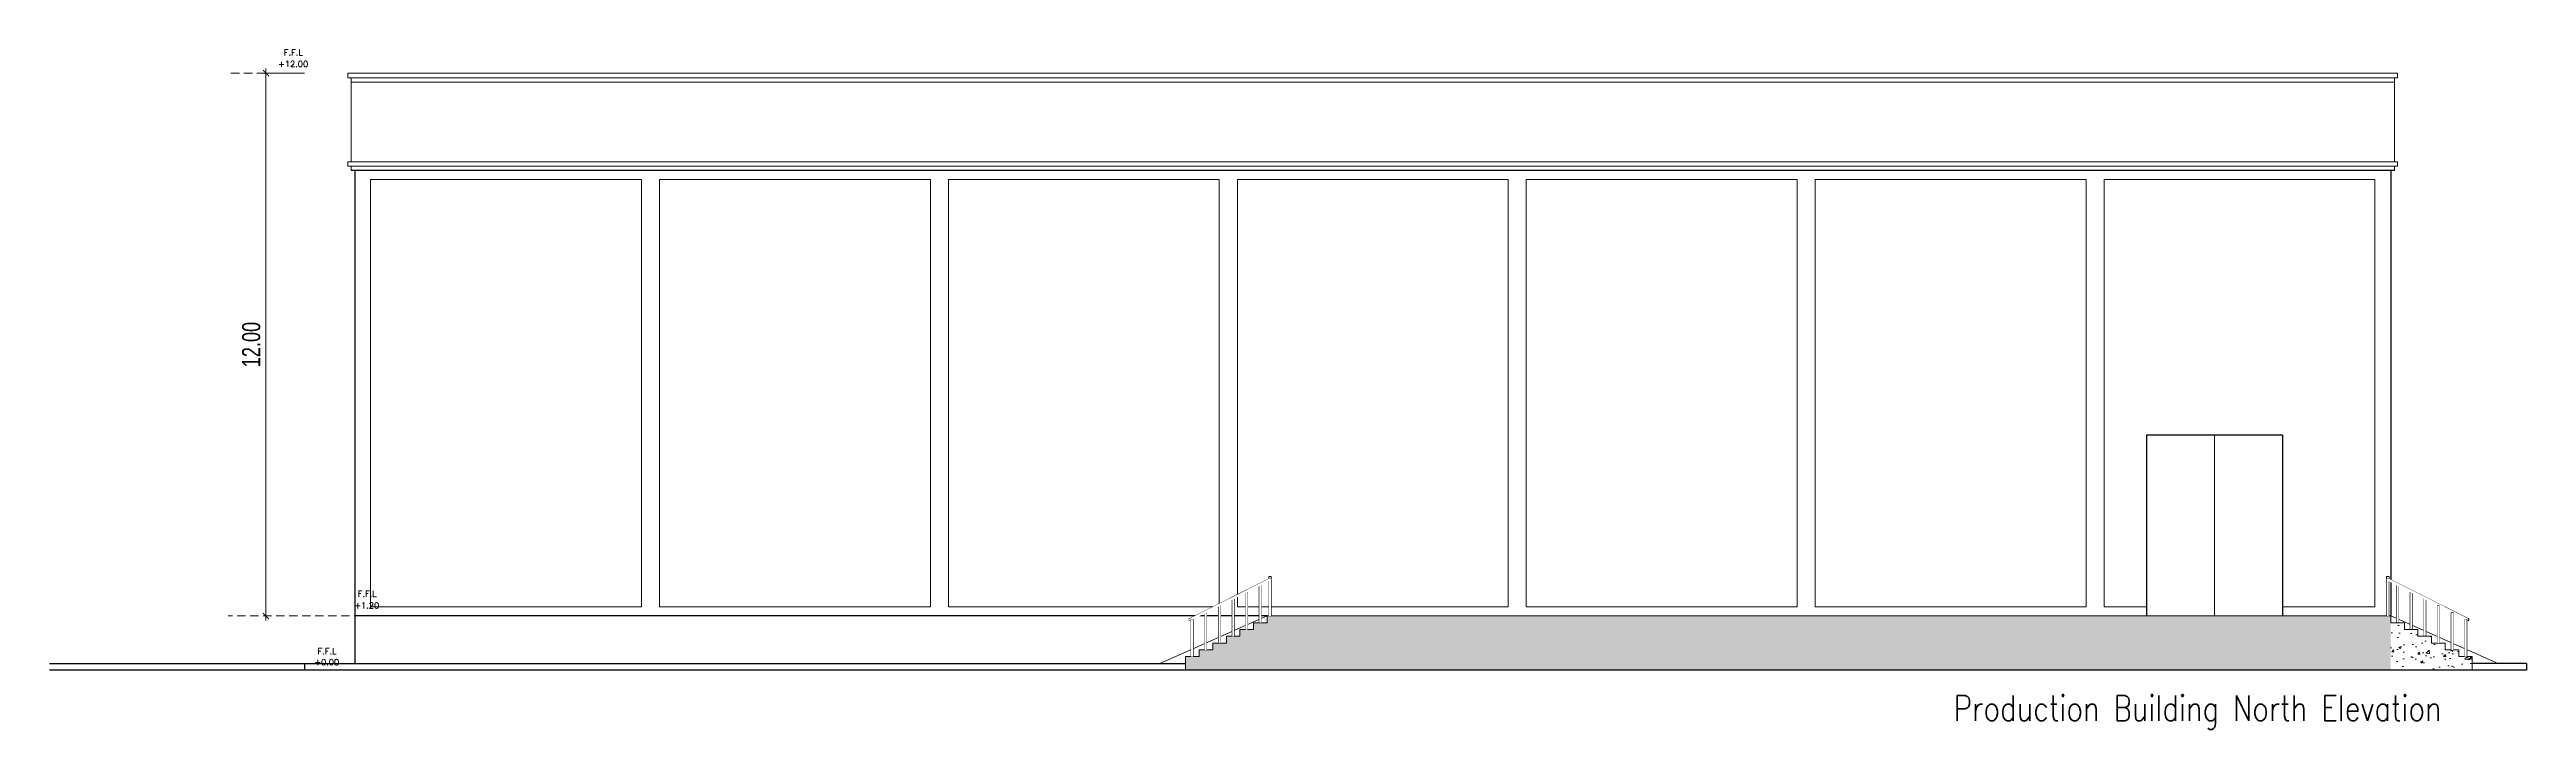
# Model space of a CAD drawing. Header units: millimetres. Extents: x -401 to 2889, y -234 to 146.
# Drawn here: x -212.6 to -157.9, y -199.6 to -184.5 of the extents above; entities that cross this region are included whole.
import ezdxf

# ---------------------------------------------------------------- set-up
doc = ezdxf.new("R2010")
doc.units = ezdxf.units.MM
doc.header["$LTSCALE"] = 3
doc.header["$MEASUREMENT"] = 0
doc.set_wipeout_variables(frame=1)
for name, pattern in [('CACHE2', [0.1875, 0.125, -0.0625]), ('CONTINU', [0]), ('HIDDEN2', [0.1875, 0.125, -0.0625])]:
    doc.linetypes.add(name, pattern=pattern)
doc.layers.get('0').update_dxf_attribs({"color": 3, "lineweight": 9})
for name, color, linetype, lineweight in [('Drw - Arch - brick (0.30)', 30, 'CONTINU', 30), ('Drw - Arch - Hidden (0.15)', 6, 'CACHE2', 15), ('Drw - Arch - Stairs (0.15)', 3, 'CONTINU', 15), ('FIXTURES', 251, 'Continuous', 5), ('HANDRAIL', 37, 'Continuous', 15), ('HATCH', 253, 'Continuous', 0), ('hatch 2', 251, 'Continuous', 0), ('text', 7, 'Continuous', 0)]:
    doc.layers.add(name, color=color, linetype=linetype, lineweight=lineweight)
doc.styles.add('Drwazah english', font='sosa.shx', dxfattribs={"width": 0.75})
doc.styles.add('SIMPLEX8', font='simplex.shx', dxfattribs={"height": 8})
doc.styles.get("Standard").update_dxf_attribs({"font": 'simplex.shx', "width": 0.8})
doc.dimstyles.new('Arch 1-200m', dxfattribs={"dimscale": 2, "dimtxt": 0.2, "dimasz": 0.07, "dimexe": 0.05, "dimexo": 0.05, "dimgap": 0.03, "dimtad": 1, "dimzin": 1, "dimdsep": 46, "dimtxsty": 'Drwazah english', "dimblk": 'ARCHTICK', "dimcen": 0, "dimdle": 0.05, "dimclrd": 16, "dimclre": 16, "dimclrt": 16, "dimaunit": 2, "dimazin": 0, "dimtfac": 1, "dimtmove": 0, "dimatfit": 0, "dimldrblk": 'ARCHTICK', "dimfxl": 0.18, "dimtolj": 1, "dimtzin": 0, "dimlwd": 0, "dimlwe": 9, "dimarcsym": 2})

msp = doc.modelspace()

# ---------------------------------------------------------------- texts
at = {"layer": 'text', "color": 3, "style": 'SIMPLEX8'}
for s, p in [('+12.00', (-207.545, -184.909)), ('F.F.L', (-207.419, -184.657)), ('F.F.L', (-205.786, -196.623)), ('+1.20', (-205.861, -196.881)), ('+0.00', (-206.746, -198.133)), ('F.F.L', (-206.673, -197.893))]:
    msp.add_text(s, height=0.1333, dxfattribs=at).set_placement(p)
at = {"layer": 'text', "insert": (-170.51, -198.806), "char_height": 0.5625, "attachment_point": 1}
msp.add_mtext_dynamic_manual_height_columns('Production Building North Elevation', width=23.1916, gutter_width=12.5, heights=[0], dxfattribs=at)

# ---------------------------------------------------------------- blocks, each defined once
blk = doc.blocks.new('_ArchTick')
at = {"color": 0, "linetype": 'ByBlock', "const_width": 0.15}
blk.add_lwpolyline([(-0.5, -0.5), (0.5, 0.5)], dxfattribs=at)
blk = doc.blocks.new('*D359')
at = {"layer": 'Defpoints', "color": 0, "transparency": 16777216}
for p in [(-206.987, -185.046), (-207.82, -197.046), (-207.817, -197.046)]:
    blk.add_point(p, dxfattribs=at)
at = {"layer": 'Drw - Arch - brick (0.30)', "color": 16, "lineweight": 0, "transparency": 16777216}
blk.add_line((-207.817, -184.946), (-207.817, -197.146), dxfattribs=at)
at = {"layer": 'Drw - Arch - brick (0.30)', "color": 16, "lineweight": 9, "transparency": 16777216}
for p, q in [((-207.087, -185.046), (-207.917, -185.046)), ((-207.72, -197.046), (-207.717, -197.046))]:
    blk.add_line(p, q, dxfattribs=at)
at = {"layer": 'Drw - Arch - brick (0.30)', "color": 16, "lineweight": 0, "transparency": 16777216, "xscale": 0.14, "yscale": 0.14, "zscale": 0.14}
for p, rotation in [((-207.817, -185.046), 90), ((-207.817, -197.046), 270)]:
    blk.add_blockref('_ArchTick', p, dxfattribs=dict(at, rotation=rotation))
at = {"layer": 'Drw - Arch - brick (0.30)', "color": 16, "transparency": 16777216, "insert": (-208.139, -191.046), "char_height": 0.4, "attachment_point": 5, "rotation": 90, "style": 'Drwazah english'}
blk.add_mtext('\\A1;12.00', dxfattribs=at)

# ---------------------------------------------------------------- dimensions: what is measured, and where the dimension line sits
at = {"layer": 'Drw - Arch - brick (0.30)'}
dim = msp.add_linear_dim(base=(-207.817, -197.046), p1=(-206.987, -185.046), p2=(-207.82, -197.046), angle=90, dimstyle='Arch 1-200m', override={"dimfxl": 0.1}, dxfattribs=at)
dim.commit()
dim.dimension.update_dxf_attribs({"geometry": '*D359', "text_midpoint": (-208.139, -191.046)})

# ---------------------------------------------------------------- hatches: boundary and pattern name
at = {"layer": 'hatch 2', "linetype": 'Continuous', "ltscale": 0.01}
h = msp.add_hatch(dxfattribs=at)
h.set_pattern_fill('AR-CONC', color=256, scale=0.08)
h.set_pattern_definition([(50, (-114.6439, -48.88745), (0.5738081, -0.0502017), [0.06, -0.66]), (355, (-114.6439, -48.88745), (-0.111001, 0.6017537), [0.048, -0.528]), (100.45144, (-114.5961, -48.89164), (0.462807, 0.551552), [0.0509922, -0.5609137]), (46.1842, (-114.6439, -48.72745), (0.853793, -0.1324154), [0.09, -0.99]), (96.63564, (-114.5728, -48.7385), (0.7477296, 0.779295), [0.0764883, -0.841371]), (351.18416, (-114.6439, -48.72745), (0.7477296, 0.779295), [0.072, -0.792]), (21, (-114.5639, -48.76745), (0.4775256, -0.3220951), [0.06, -0.66]), (326, (-114.5639, -48.76745), (0.1946523, 0.58012), [0.048, -0.528]), (71.45144, (-114.5241, -48.7943), (0.6721779, 0.258025), [0.0509922, -0.5609137]), (37.5, (-114.6439, -48.88745), (0.00972788, 0.26631508), [0, -0.5216, 0, -0.536, 0, -0.53]), (7.5, (-114.6439, -48.88745), (0.21045563, 0.31552937), [0, -0.3056, 0, -0.5096, 0, -0.202]), (327.5, (-114.8223, -48.88745), (0.42705795, -0.0180439), [0, -0.2, 0, -0.624, 0, -0.828]), (317.5, (-114.9023, -48.88745), (0.4665489, 0.080084), [0, -0.26, 0, -0.4144, 0, -0.588])])
h.paths.add_polyline_path([(-160.852, -197.046), (-185.689, -197.046), (-185.689, -197.196), (-185.989, -197.196), (-185.989, -197.346), (-186.289, -197.346), (-186.289, -197.496), (-186.589, -197.496), (-186.589, -197.646), (-186.889, -197.646), (-186.889, -197.796), (-187.189, -197.796), (-187.189, -197.946), (-187.489, -197.946), (-187.489, -198.246), (-160.852, -198.246)])
h = msp.add_hatch(dxfattribs=at)
h.set_pattern_fill('AR-CONC', color=256, scale=0.08)
h.set_pattern_definition([(50, (119.3699, -48.88745), (0.57380815, -0.0502017), [0.06, -0.66]), (355, (119.3699, -48.88745), (-0.1110011, 0.6017537), [0.048, -0.528]), (100.45144, (119.4177, -48.89164), (0.4628071, 0.551552), [0.0509922, -0.5609137]), (46.1842, (119.3699, -48.72745), (0.853793, -0.1324154), [0.09, -0.99]), (96.63564, (119.44105, -48.7385), (0.7477296, 0.7792949), [0.0764883, -0.841371]), (351.18416, (119.3699, -48.72745), (0.7477296, 0.779295), [0.072, -0.792]), (21, (119.4499, -48.76745), (0.47752564, -0.3220951), [0.06, -0.66]), (326, (119.4499, -48.76745), (0.1946523, 0.58012), [0.048, -0.528]), (71.45144, (119.4897, -48.7943), (0.6721779, 0.2580249), [0.0509922, -0.5609137]), (37.5, (119.3699, -48.88745), (0.00972788, 0.26631508), [0, -0.5216, 0, -0.536, 0, -0.53]), (7.5, (119.3699, -48.88745), (0.21045563, 0.31552937), [0, -0.3056, 0, -0.5096, 0, -0.202]), (327.5, (119.1915, -48.88745), (0.42705795, -0.0180439), [0, -0.2, 0, -0.624, 0, -0.828]), (317.5, (119.1115, -48.88745), (0.46654894, 0.080084), [0, -0.26, 0, -0.4144, 0, -0.588])])
h.paths.add_polyline_path([(-159.352, -197.796), (-159.652, -197.796), (-159.652, -197.646), (-159.952, -197.646), (-159.952, -197.496), (-160.252, -197.496), (-160.252, -197.346), (-160.552, -197.346), (-160.552, -197.196), (-160.852, -197.196), (-160.852, -198.246), (-159.052, -198.246), (-159.052, -197.946), (-159.352, -197.946)])

# ---------------------------------------------------------------- linework, layer by layer
at = {"layer": 'Drw - Arch - brick (0.30)'}
for p, q in [((-160.773, -187.197), (-205.931, -187.197)), ((-205.852, -187.197), (-205.852, -198.096)), ((-160.852, -187.197), (-160.852, -197.046)), ((-166.249, -193.046), (-166.249, -197.046)), ((-163.249, -193.046), (-166.249, -193.046)), ((-163.249, -193.046), (-163.249, -197.046)), ((-185.689, -197.046), (-205.852, -197.046)), ((-206.963, -198.096), (-206.963, -198.246)), ((-157.854, -198.096), (-157.854, -198.246)), ((-157.854, -198.246), (-212.598, -198.246))]:
    msp.add_line(p, q, dxfattribs=at)
at = {"layer": 'Drw - Arch - Hidden (0.15)', "linetype": 'HIDDEN2', "ltscale": 0.5}
for p, q in [((-206.963, -185.046), (-208.652, -185.046)), ((-200.217, -197.046), (-208.652, -197.046)), ((-206.963, -198.246), (-208.652, -198.246))]:
    msp.add_line(p, q, dxfattribs=at)
at = {"layer": 'Drw - Arch - Stairs (0.15)'}
for p, q in [((-185.689, -197.046), (-188.06, -198.096)), ((-185.689, -197.196), (-185.689, -197.046)), ((-185.689, -197.046), (-160.852, -197.046)), ((-160.852, -197.046), (-160.852, -197.196)), ((-160.852, -197.046), (-158.481, -198.096)), ((-186.589, -197.646), (-186.589, -197.496)), ((-186.589, -197.496), (-186.289, -197.496)), ((-186.289, -197.496), (-186.289, -197.346)), ((-186.289, -197.346), (-185.989, -197.346)), ((-185.989, -197.346), (-185.989, -197.196)), ((-185.989, -197.196), (-185.689, -197.196)), ((-187.489, -198.246), (-187.489, -197.946)), ((-187.489, -197.946), (-187.189, -197.946)), ((-187.189, -197.946), (-187.189, -197.796)), ((-187.189, -197.796), (-186.889, -197.796)), ((-186.889, -197.796), (-186.889, -197.646)), ((-186.889, -197.646), (-186.589, -197.646))]:
    msp.add_line(p, q, dxfattribs=at)
at = {"layer": 'FIXTURES'}
for p, q in [((-206.002, -185.046), (-160.702, -185.046)), ((-206.002, -185.146), (-160.702, -185.146)), ((-205.931, -185.247), (-160.773, -185.247)), ((-164.749, -193.046), (-164.749, -197.046))]:
    msp.add_line(p, q, dxfattribs=at)
for points in [[(-199.516, -187.397), (-205.502, -187.397), (-205.502, -196.846), (-199.516, -196.846)], [(-193.131, -187.397), (-199.116, -187.397), (-199.116, -196.846), (-193.131, -196.846)], [(-186.745, -187.397), (-192.731, -187.397), (-192.731, -196.846), (-186.745, -196.846)], [(-180.359, -187.397), (-186.345, -187.397), (-186.345, -196.846), (-180.359, -196.846)], [(-173.973, -187.397), (-179.959, -187.397), (-179.959, -196.846), (-173.973, -196.846)], [(-167.588, -187.397), (-173.573, -187.397), (-173.573, -196.846), (-167.588, -196.846)]]:
    msp.add_lwpolyline(points, close=True, dxfattribs=at)
msp.add_lwpolyline([(-163.249, -196.846), (-161.202, -196.846), (-161.202, -187.397), (-167.188, -187.397), (-167.188, -196.846), (-166.249, -196.846)], dxfattribs=at)
at = {"layer": 'HANDRAIL'}
for p, q in [((-187.399, -197.105), (-185.647, -196.223)), ((-159.142, -197.105), (-160.895, -196.223))]:
    msp.add_line(p, q, dxfattribs=at)
for points in [[(-186.16, -197.346), (-186.118, -197.346), (-186.118, -196.523), (-186.16, -196.523)], [(-185.86, -197.196), (-185.818, -197.196), (-185.818, -196.373), (-185.86, -196.373)], [(-185.65, -196.223), (-185.595, -196.223), (-185.595, -196.175), (-185.65, -196.175)], [(-185.643, -197.046), (-185.601, -197.046), (-185.601, -196.223), (-185.643, -196.223)], [(-160.891, -196.223), (-160.947, -196.223), (-160.947, -196.175), (-160.891, -196.175)], [(-160.898, -197.046), (-160.94, -197.046), (-160.94, -196.223), (-160.898, -196.223)], [(-160.681, -197.196), (-160.723, -197.196), (-160.723, -196.373), (-160.681, -196.373)], [(-160.381, -197.346), (-160.423, -197.346), (-160.423, -196.523), (-160.381, -196.523)], [(-187.067, -197.796), (-187.025, -197.796), (-187.025, -196.973), (-187.067, -196.973)], [(-186.76, -197.646), (-186.718, -197.646), (-186.718, -196.823), (-186.76, -196.823)], [(-186.46, -197.496), (-186.418, -197.496), (-186.418, -196.673), (-186.46, -196.673)], [(-160.081, -197.496), (-160.123, -197.496), (-160.123, -196.673), (-160.081, -196.673)], [(-159.781, -197.646), (-159.823, -197.646), (-159.823, -196.823), (-159.781, -196.823)], [(-159.474, -197.796), (-159.517, -197.796), (-159.517, -196.973), (-159.474, -196.973)]]:
    msp.add_lwpolyline(points, close=True, dxfattribs=at)
for centre, start, end in [((-187.388, -197.127), 117.7832, 297.7832), ((-159.153, -197.127), 242.2168, 62.2168)]:
    msp.add_arc(centre, 0.025, start, end, dxfattribs=at)
at = {"layer": 'HATCH', "color": 251}
for p, q in [((-206.002, -185.046), (-206.002, -185.146)), ((-205.931, -185.146), (-205.931, -187.003)), ((-160.773, -185.146), (-160.773, -187.003)), ((-160.702, -185.046), (-160.702, -185.146)), ((-160.702, -187.003), (-206.002, -187.003)), ((-206.002, -187.003), (-206.002, -187.103)), ((-160.702, -187.103), (-206.002, -187.103)), ((-205.931, -187.103), (-205.931, -187.197)), ((-160.773, -187.103), (-160.773, -187.197)), ((-160.702, -187.003), (-160.702, -187.103))]:
    msp.add_line(p, q, dxfattribs=at)

msp.set_redraw_order([(e.dxf.handle, doc.entitydb.next_handle()) for e in msp.query("TEXT MTEXT ATTDEF DIMENSION ARC_DIMENSION")])  # texts and dimensions are drawn at this point

# ---------------------------------------------------------------- next in the draw order: wipeouts: each hides what was drawn before it
for points in [[(-187.067, -196.973), (-187.025, -196.973), (-187.025, -197.796), (-187.067, -197.796)], [(-159.474, -196.973), (-159.517, -196.973), (-159.517, -197.796), (-159.474, -197.796)]]:
    msp.add_wipeout(points).dxf.layer = 'HANDRAIL'

# ---------------------------------------------------------------- next in the draw order: wipeouts: each hides what was drawn before it
for points in [[(-186.76, -196.823), (-186.718, -196.823), (-186.718, -197.646), (-186.76, -197.646)], [(-159.781, -196.823), (-159.823, -196.823), (-159.823, -197.646), (-159.781, -197.646)]]:
    msp.add_wipeout(points).dxf.layer = 'HANDRAIL'

# ---------------------------------------------------------------- next in the draw order: linework, layer by layer
at = {"layer": 'Drw - Arch - Stairs (0.15)'}
msp.add_line((-159.652, -197.796), (-159.652, -197.646), dxfattribs=at)

# ---------------------------------------------------------------- next in the draw order: wipeouts: each hides what was drawn before it
for points in [[(-186.46, -196.673), (-186.418, -196.673), (-186.418, -197.496), (-186.46, -197.496)], [(-160.081, -196.673), (-160.123, -196.673), (-160.123, -197.496), (-160.081, -197.496)]]:
    msp.add_wipeout(points).dxf.layer = 'HANDRAIL'

# ---------------------------------------------------------------- next in the draw order: linework, layer by layer
for p, q in [((-159.952, -197.646), (-159.952, -197.496)), ((-159.652, -197.646), (-159.952, -197.646))]:
    msp.add_line(p, q, dxfattribs=at)

# ---------------------------------------------------------------- next in the draw order: wipeouts: each hides what was drawn before it
for points in [[(-186.16, -196.523), (-186.118, -196.523), (-186.118, -197.346), (-186.16, -197.346)], [(-160.381, -196.523), (-160.423, -196.523), (-160.423, -197.346), (-160.381, -197.346)]]:
    msp.add_wipeout(points).dxf.layer = 'HANDRAIL'

# ---------------------------------------------------------------- next in the draw order: linework, layer by layer
msp.add_line((-159.952, -197.496), (-160.252, -197.496), dxfattribs=at)

# ---------------------------------------------------------------- next in the draw order: wipeouts: each hides what was drawn before it
for points in [[(-185.86, -196.373), (-185.818, -196.373), (-185.818, -197.196), (-185.86, -197.196)], [(-160.681, -196.373), (-160.723, -196.373), (-160.723, -197.196), (-160.681, -197.196)]]:
    msp.add_wipeout(points).dxf.layer = 'HANDRAIL'

# ---------------------------------------------------------------- next in the draw order: wipeouts: each hides what was drawn before it
for points in [[(-185.643, -196.223), (-185.601, -196.223), (-185.601, -197.046), (-185.643, -197.046)], [(-160.898, -196.223), (-160.94, -196.223), (-160.94, -197.046), (-160.898, -197.046)]]:
    msp.add_wipeout(points).dxf.layer = 'HANDRAIL'

# ---------------------------------------------------------------- next in the draw order: wipeouts: each hides what was drawn before it
for points in [[(-185.604, -196.257), (-187.367, -197.144), (-187.395, -197.152), (-187.408, -197.143), (-187.411, -197.139), (-187.413, -197.127), (-187.412, -197.118), (-187.408, -197.111), (-187.4, -197.105), (-185.647, -196.223)], [(-160.938, -196.257), (-159.174, -197.144), (-159.147, -197.152), (-159.134, -197.143), (-159.131, -197.139), (-159.128, -197.127), (-159.13, -197.118), (-159.134, -197.111), (-159.141, -197.105), (-160.895, -196.223)]]:
    msp.add_wipeout(points).dxf.layer = 'HANDRAIL'

# ---------------------------------------------------------------- next in the draw order: linework, layer by layer
for p, q in [((-160.852, -197.196), (-160.852, -197.046)), ((-160.552, -197.196), (-160.852, -197.196)), ((-160.552, -197.346), (-160.552, -197.196)), ((-160.252, -197.346), (-160.552, -197.346)), ((-160.252, -197.496), (-160.252, -197.346))]:
    msp.add_line(p, q, dxfattribs=at)
at = {"layer": 'HANDRAIL'}
for points in [[(-159.781, -197.646), (-159.823, -197.646), (-159.823, -196.823), (-159.781, -196.823)], [(-187.367, -197.946), (-187.325, -197.946), (-187.325, -197.123), (-187.367, -197.123)], [(-159.174, -197.946), (-159.217, -197.946), (-159.217, -197.123), (-159.174, -197.123)]]:
    msp.add_lwpolyline(points, close=True, dxfattribs=at)

# ---------------------------------------------------------------- next in the draw order: wipeouts: each hides what was drawn before it
for points in [[(-187.367, -197.123), (-187.325, -197.123), (-187.325, -197.946), (-187.367, -197.946)], [(-159.174, -197.123), (-159.217, -197.123), (-159.217, -197.946), (-159.174, -197.946)]]:
    msp.add_wipeout(points).dxf.layer = 'HANDRAIL'

# ---------------------------------------------------------------- next in the draw order: linework, layer by layer
at = {"layer": 'Drw - Arch - brick (0.30)'}
msp.add_line((-212.598, -198.096), (-187.489, -198.096), dxfattribs=at)
at = {"layer": 'Drw - Arch - Stairs (0.15)'}
for p, q in [((-159.352, -197.796), (-159.652, -197.796)), ((-159.352, -197.946), (-159.352, -197.796)), ((-159.052, -197.946), (-159.352, -197.946)), ((-159.052, -198.246), (-159.052, -197.946))]:
    msp.add_line(p, q, dxfattribs=at)
at = {"layer": 'HANDRAIL'}
msp.add_lwpolyline([(-159.474, -197.796), (-159.517, -197.796), (-159.517, -196.973), (-159.474, -196.973)], close=True, dxfattribs=at)
msp.add_arc((-159.153, -197.127), 0.025, 242.2168, 62.2168, dxfattribs=at)

# ---------------------------------------------------------------- next in the draw order: wipeouts: each hides what was drawn before it
msp.add_wipeout([(-159.474, -196.973), (-159.517, -196.973), (-159.517, -197.796), (-159.474, -197.796)]).dxf.layer = 'HANDRAIL'

# ---------------------------------------------------------------- next in the draw order: linework, layer by layer
msp.add_lwpolyline([(-159.174, -197.946), (-159.217, -197.946), (-159.217, -197.123), (-159.174, -197.123)], close=True, dxfattribs=at)

# ---------------------------------------------------------------- next in the draw order: wipeouts: each hides what was drawn before it
msp.add_wipeout([(-159.781, -196.823), (-159.823, -196.823), (-159.823, -197.646), (-159.781, -197.646)]).dxf.layer = 'HANDRAIL'

# ---------------------------------------------------------------- next in the draw order: wipeouts: each hides what was drawn before it
msp.add_wipeout([(-159.174, -197.123), (-159.217, -197.123), (-159.217, -197.946), (-159.174, -197.946)]).dxf.layer = 'HANDRAIL'

# ---------------------------------------------------------------- next in the draw order: linework, layer by layer
at = {"layer": 'Drw - Arch - brick (0.30)'}
msp.add_line((-157.854, -198.096), (-159.052, -198.096), dxfattribs=at)

doc.saveas('drawing.dxf')
